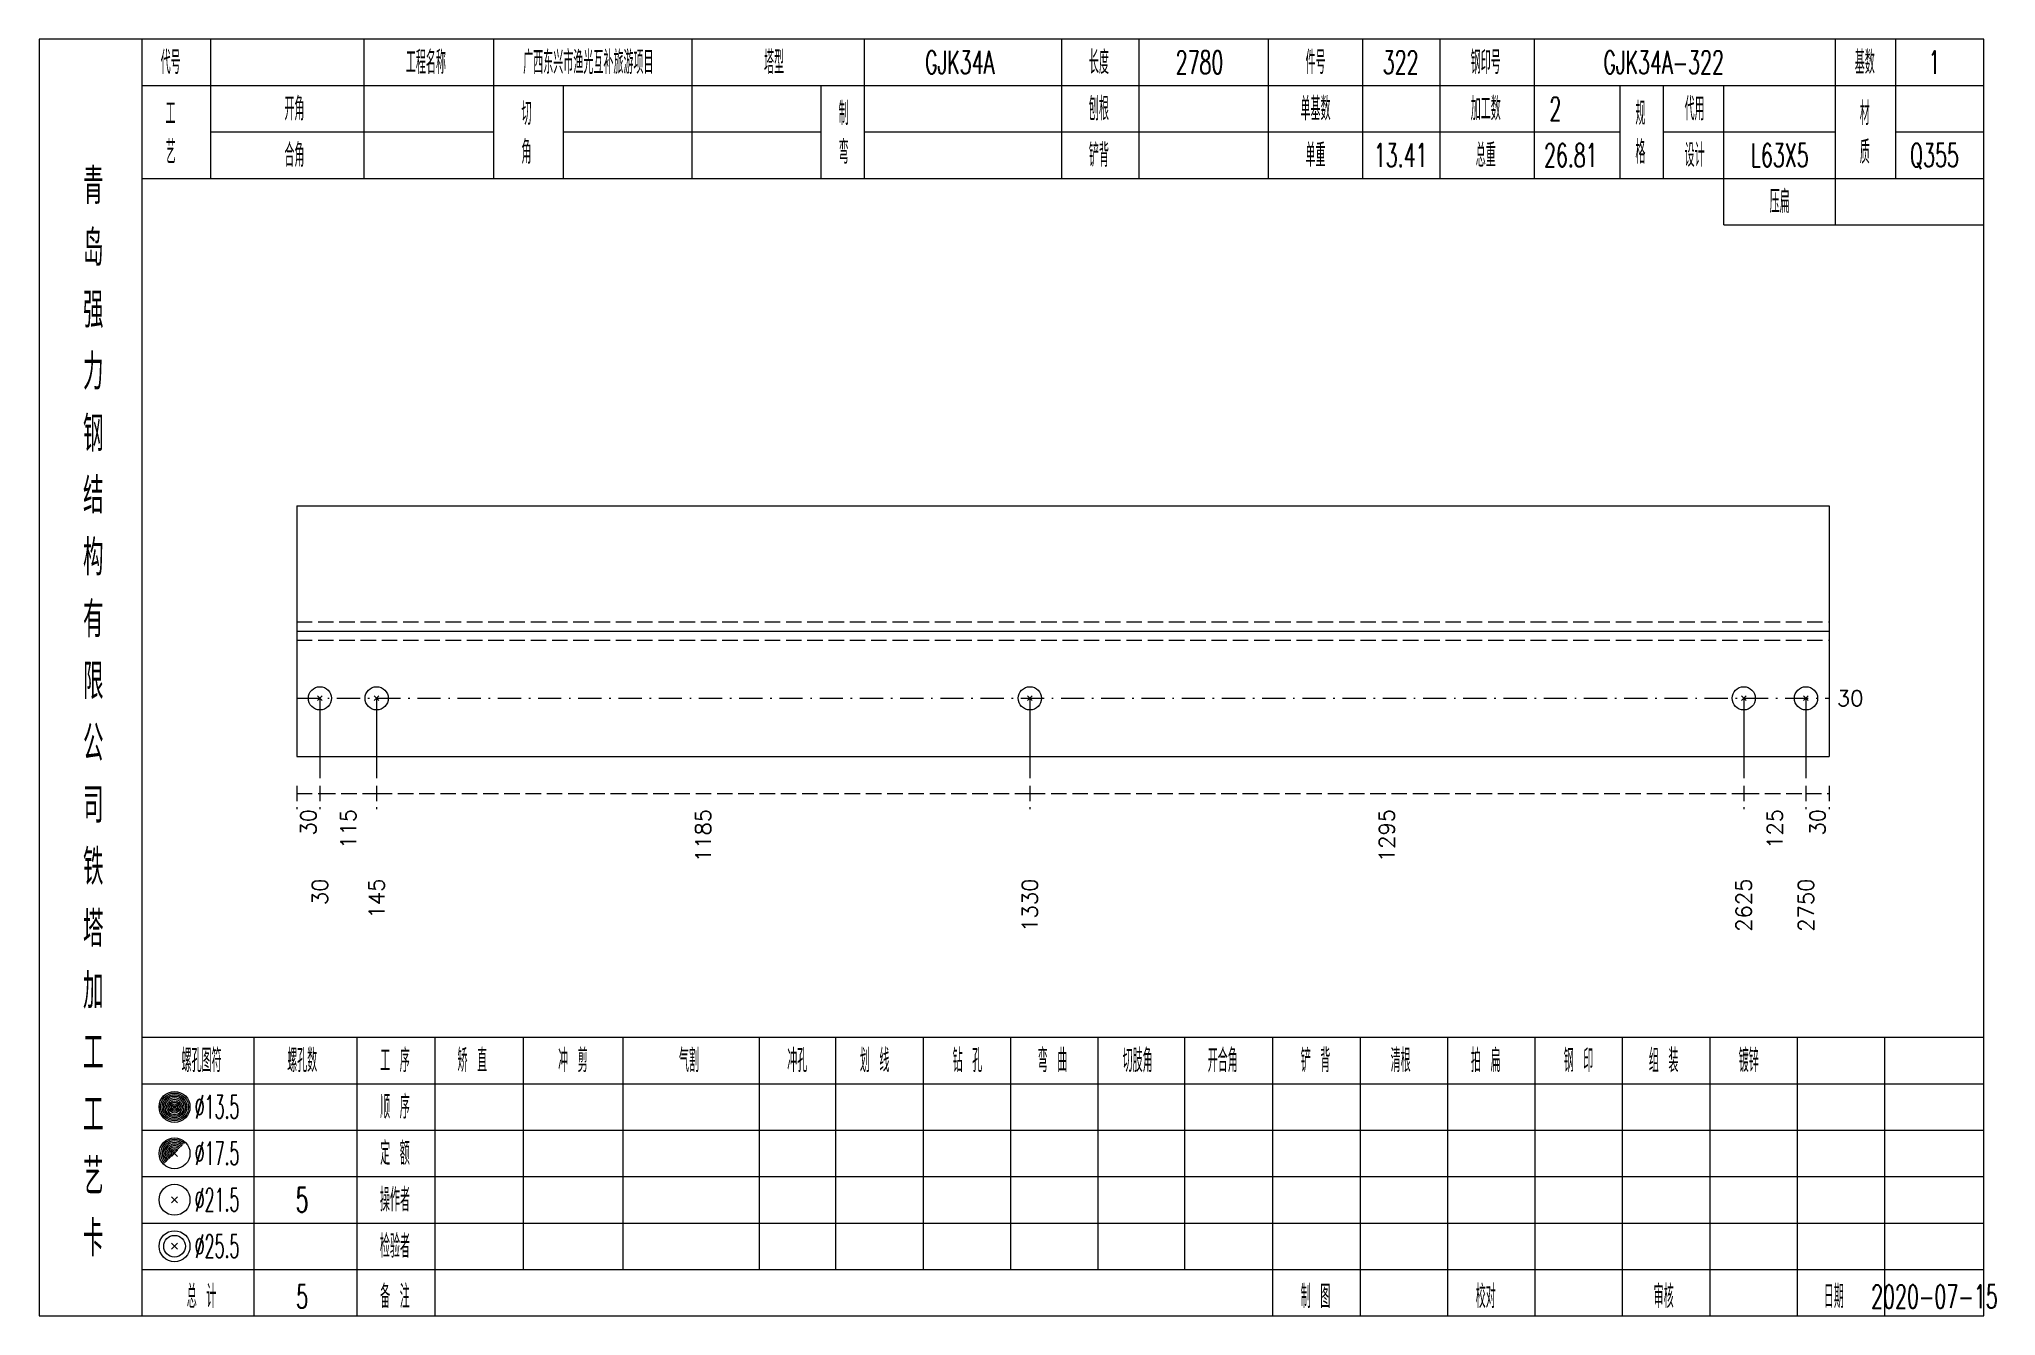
# Model space of a CAD drawing. Extents: x 0 to 2606, y -377 to 6479.
# Drawn here: x 784.2 to 1037.1, y 5425 to 5590 of the extents above; entities that cross this region are included whole.
import ezdxf
from ezdxf.enums import TextEntityAlignment as Align

# ---------------------------------------------------------------- set-up
doc = ezdxf.new("R2010")
doc.units = 0
doc.header["$MEASUREMENT"] = 0
doc.linetypes.add('一点画线', pattern=[5.2, 3, -1, 0.2, -1])
doc.linetypes.add('虚线', pattern=[2.75, 2, -0.75])
doc.layers.get('0').update_dxf_attribs({"linetype": 'CONTINUOUS', "lineweight": 25})
doc.layers.add('1', color=7, linetype='CONTINUOUS', lineweight=25)
doc.layers.add('4', color=7, linetype='CONTINUOUS', lineweight=25)
doc.styles.get("Standard").update_dxf_attribs({"font": 'simplex.shx', "width": 0.7, "height": 3, "bigfont": 'gbhzfs.shx'})

msp = doc.modelspace()

# ---------------------------------------------------------------- texts
at = {"color": 7, "linetype": 'Continuous', "lineweight": 13}
msp.add_text('30', height=2, dxfattribs=at).set_placement((1016.6, 5504.81), align=Align.MIDDLE_LEFT)
at = {"color": 8, "linetype": 'Continuous', "lineweight": 9}
for s, p in [('30', (819, 5490.5)), ('115', (824.17, 5490.5)), ('1185', (870.05, 5490.5)), ('1295', (958.41, 5490.5)), ('125', (1008.58, 5490.5)), ('30', (1014.1, 5490.5))]:
    msp.add_text(s, height=2, rotation=90, dxfattribs=at).set_placement(p, align=Align.MIDDLE_RIGHT)
at = {"layer": '1', "color": 7, "linetype": 'Continuous', "lineweight": 13}
for s, p in [('30', (820.5, 5481.5)), ('145', (827.83, 5481.5)), ('1330', (912.27, 5481.5)), ('2625', (1004.55, 5481.5)), ('2750', (1012.6, 5481.5))]:
    msp.add_text(s, height=2, rotation=90, dxfattribs=at).set_placement(p, align=Align.MIDDLE_RIGHT)
at = {"layer": '4', "color": 1, "linetype": 'Continuous', "lineweight": 13}
for s, height, width, p in [('代号', 3, 0.6, (801.2, 5587)), ('工程名称', 3, 0.6, (834.2, 5587)), ('广西东兴市渔光互补旅游项目', 3, 0.6, (855.2, 5587)), ('塔型', 3, 0.6, (879.2, 5587)), ('GJK34A', 3, 0.6, (903.2, 5587)), ('长度', 3, 0.6, (921.2, 5587)), ('2780', 3, 0.6, (934.2, 5587)), ('件号', 3, 0.6, (949.2, 5587)), ('322', 3, 0.6, (960.2, 5587)), ('钢印号', 3, 0.6, (971.2, 5587)), ('GJK34A-322', 3, 0.6, (994.2, 5587)), ('基数', 3, 0.6, (1020.2, 5587)), ('1', 3, 0.6, (1029.2, 5587)), ('开角', 3, 0.6, (817.2, 5581)), ('刨根', 3, 0.6, (921.2, 5581)), ('单基数', 3, 0.6, (949.2, 5581)), ('加工数', 3, 0.6, (971.2, 5581)), ('代用', 3, 0.6, (998.2, 5581)), ('工', 3, 0.6, (801.2, 5580.4)), ('切', 3, 0.6, (847.2, 5580.4)), ('制', 3, 0.6, (888.2, 5580.4)), ('2', 3, 0.6, (980.2, 5581)), ('规', 3, 0.6, (991.2, 5580.4)), ('材', 3, 0.6, (1020.2, 5580.4)), ('艺', 3, 0.6, (801.2, 5575.4)), ('合角', 3, 0.6, (817.2, 5575)), ('角', 3, 0.6, (847.2, 5575.4)), ('弯', 3, 0.6, (888.2, 5575.4)), ('铲背', 3, 0.6, (921.2, 5575)), ('单重', 3, 0.6, (949.2, 5575)), ('13.41', 3, 0.6, (960.2, 5575)), ('总重', 3, 0.6, (971.2, 5575)), ('26.81', 3, 0.6, (982.2, 5575)), ('格', 3, 0.6, (991.2, 5575.4)), ('设计', 3, 0.6, (998.2, 5575)), ('L63X5', 3, 0.6, (1009.2, 5575)), ('质', 3, 0.6, (1020.2, 5575.4)), ('Q355', 3, 0.6, (1029.2, 5575)), ('青', 4.6, 0.8, (791.2, 5571)), ('压扁', 3, 0.6, (1009.2, 5569)), ('岛', 4.6, 0.8, (791.2, 5563)), ('强', 4.6, 0.8, (791.2, 5555)), ('力', 4.6, 0.8, (791.2, 5547)), ('钢', 4.6, 0.8, (791.2, 5539)), ('结', 4.6, 0.8, (791.2, 5531)), ('构', 4.6, 0.8, (791.2, 5523)), ('有', 4.6, 0.8, (791.2, 5515)), ('限', 4.6, 0.8, (791.2, 5507)), ('公', 4.6, 0.8, (791.2, 5499)), ('司', 4.6, 0.8, (791.2, 5491)), ('铁', 4.6, 0.8, (791.2, 5483)), ('塔', 4.6, 0.8, (791.2, 5475)), ('加', 4.6, 0.8, (791.2, 5467)), ('工', 4.6, 0.8, (791.2, 5459)), ('螺孔图符', 3, 0.6, (805.2, 5458)), ('螺孔数', 3, 0.6, (818.2, 5458)), ('工 序', 3, 0.6, (830.2, 5458)), ('矫 直', 3, 0.6, (840.2, 5458)), ('冲 剪', 3, 0.6, (853.2, 5458)), ('气割', 3, 0.6, (868.2, 5458)), ('冲孔', 3, 0.6, (882.2, 5458)), ('划 线', 3, 0.6, (892.2, 5458)), ('钻 孔', 3, 0.6, (904.2, 5458)), ('弯 曲', 3, 0.6, (915.2, 5458)), ('切肢角', 3, 0.6, (926.2, 5458)), ('开合角', 3, 0.6, (937.2, 5458)), ('铲 背', 3, 0.6, (949.2, 5458)), ('清根', 3, 0.6, (960.2, 5458)), ('拍 扁', 3, 0.6, (971.2, 5458)), ('钢 印', 3, 0.6, (983.2, 5458)), ('组 装', 3, 0.6, (994.2, 5458)), ('镀锌', 3, 0.6, (1005.2, 5458)), ('顺 序', 3, 0.6, (830.2, 5452)), ('工', 4.6, 0.8, (791.2, 5451)), ('%%C13.5', 3, 0.5, (807.2, 5452)), ('%%C17.5', 3, 0.5, (807.2, 5446)), ('定 额', 3, 0.6, (830.2, 5446)), ('艺', 4.6, 0.8, (791.2, 5443)), ('%%C21.5', 3, 0.5, (807.2, 5440)), ('5', 3.2, 0.6, (818.2, 5440)), ('操作者', 3, 0.6, (830.2, 5440)), ('卡', 4.6, 0.8, (791.2, 5435)), ('检验者', 3, 0.6, (830.2, 5434)), ('%%C25.5', 3, 0.5, (807.2, 5434)), ('总 计', 3, 0.6, (805.2, 5427.5)), ('5', 3, 0.6, (818.2, 5427.5)), ('备 注', 3, 0.6, (830.2, 5427.5)), ('制 图', 3, 0.6, (949.2, 5427.5)), ('校对', 3, 0.6, (971.2, 5427.5)), ('审核', 3, 0.6, (994.2, 5427.5)), ('日期', 3, 0.6, (1016.2, 5427.5)), ('2020-07-15', 3, 0.6, (1029.2, 5427.5))]:
    msp.add_text(s, height=height, dxfattribs=dict(at, width=width)).set_placement(p, align=Align.MIDDLE_CENTER)

# ---------------------------------------------------------------- linework, layer by layer
at = {"color": 7, "linetype": 'Continuous', "lineweight": 18}
for p, q in [((817.5, 5529.69), (817.5, 5497.31)), ((817.5, 5529.69), (1015.6, 5529.69)), ((1015.6, 5529.69), (1015.6, 5497.31)), ((817.5, 5513.5), (1015.6, 5513.5))]:
    msp.add_line(p, q, dxfattribs=at)
at = {"color": 1, "linetype": '虚线', "lineweight": 18}
for p, q in [((817.5, 5514.69), (1015.6, 5514.69)), ((817.5, 5512.31), (1015.6, 5512.31))]:
    msp.add_line(p, q, dxfattribs=at)
at = {"color": 3, "linetype": '一点画线', "lineweight": 13}
msp.add_line((817.5, 5504.81), (1015.6, 5504.81), dxfattribs=at)
at = {"color": 7, "linetype": 'Continuous', "lineweight": 13}
for p, q in [((820.5, 5504.81), (820.5, 5494.5)), ((827.83, 5504.81), (827.83, 5494.5)), ((912.27, 5504.81), (912.27, 5494.5)), ((1004.55, 5504.81), (1004.55, 5494.5)), ((1012.6, 5504.81), (1012.6, 5494.5))]:
    msp.add_line(p, q, dxfattribs=at)
at = {"color": 8, "linetype": '虚线', "lineweight": 9}
for p, q in [((817.5, 5493.5), (817.5, 5490.5)), ((817.5, 5492.5), (820.5, 5492.5)), ((820.5, 5493.5), (820.5, 5490.5)), ((820.5, 5493.5), (820.5, 5490.5)), ((820.5, 5492.5), (827.83, 5492.5)), ((827.83, 5493.5), (827.83, 5490.5)), ((827.83, 5493.5), (827.83, 5490.5)), ((827.83, 5492.5), (912.27, 5492.5)), ((912.27, 5493.5), (912.27, 5490.5)), ((912.27, 5493.5), (912.27, 5490.5)), ((912.27, 5492.5), (1004.55, 5492.5)), ((1004.55, 5493.5), (1004.55, 5490.5)), ((1004.55, 5493.5), (1004.55, 5490.5)), ((1004.55, 5492.5), (1012.6, 5492.5)), ((1012.6, 5493.5), (1012.6, 5490.5)), ((1012.6, 5493.5), (1012.6, 5490.5)), ((1012.6, 5492.5), (1015.6, 5492.5)), ((1015.6, 5493.5), (1015.6, 5490.5))]:
    msp.add_line(p, q, dxfattribs=at)
at = {"layer": '1', "color": 7, "linetype": 'Continuous', "lineweight": 13}
for p, q in [((820.2, 5504.51), (820.8, 5505.11)), ((820.8, 5504.51), (820.2, 5505.11)), ((827.53, 5504.51), (828.13, 5505.11)), ((828.13, 5504.51), (827.53, 5505.11)), ((911.97, 5504.51), (912.57, 5505.11)), ((912.57, 5504.51), (911.97, 5505.11)), ((1004.25, 5504.51), (1004.85, 5505.11)), ((1004.85, 5504.51), (1004.25, 5505.11)), ((1012.3, 5504.51), (1012.9, 5505.11)), ((1012.9, 5504.51), (1012.3, 5505.11))]:
    msp.add_line(p, q, dxfattribs=at)
at = {"layer": '1', "color": 7, "linetype": 'Continuous', "lineweight": 18}
msp.add_line((817.5, 5497.31), (1015.6, 5497.31), dxfattribs=at)
at = {"layer": '1', "color": 7, "linetype": 'Continuous', "lineweight": 13}
for centre in [(820.5, 5504.81), (827.83, 5504.81), (912.27, 5504.81), (1004.55, 5504.81), (1012.6, 5504.81)]:
    msp.add_circle(centre, 1.5, dxfattribs=at)
at = {"layer": '4', "color": 1, "linetype": 'Continuous', "lineweight": 18}
for p, q in [((797.5, 5425), (797.5, 5590)), ((806.4, 5572), (806.4, 5590)), ((826.2, 5572), (826.2, 5590)), ((843, 5572), (843, 5590)), ((868.6, 5572), (868.6, 5590)), ((890.9, 5572), (890.9, 5590)), ((916.4, 5572), (916.4, 5590)), ((926.4, 5572), (926.4, 5590)), ((943.1, 5572), (943.1, 5590)), ((955.3, 5572), (955.3, 5590)), ((965.3, 5572), (965.3, 5590)), ((977.5, 5572), (977.5, 5590)), ((1016.4, 5566), (1016.4, 5590)), ((1024.2, 5572), (1024.2, 5590)), ((797.5, 5584), (1035.6, 5584)), ((852, 5572), (852, 5584)), ((885.3, 5572), (885.3, 5584)), ((988.6, 5572), (988.6, 5584)), ((994.2, 5572), (994.2, 5584)), ((1002, 5566), (1002, 5584)), ((806.4, 5578), (843, 5578)), ((852, 5578), (885.3, 5578)), ((890.9, 5578), (988.6, 5578)), ((994.2, 5578), (1016.4, 5578)), ((1024.2, 5578), (1035.6, 5578)), ((797.5, 5572), (1035.6, 5572)), ((1002, 5566), (1035.6, 5566)), ((797.5, 5461), (1035.6, 5461)), ((812, 5425), (812, 5461)), ((825.3, 5425), (825.3, 5461)), ((835.4, 5425), (835.4, 5461)), ((846.8, 5431), (846.8, 5461)), ((859.7, 5431), (859.7, 5461)), ((877.3, 5431), (877.3, 5461)), ((887.2, 5431), (887.2, 5461)), ((898.5, 5431), (898.5, 5461)), ((909.8, 5431), (909.8, 5461)), ((921.1, 5431), (921.1, 5461)), ((932.3, 5431), (932.3, 5461)), ((943.7, 5431), (943.7, 5461)), ((955, 5431), (955, 5461)), ((966.3, 5431), (966.3, 5461)), ((977.6, 5431), (977.6, 5461)), ((988.9, 5431), (988.9, 5461)), ((1000.2, 5431), (1000.2, 5461)), ((1011.5, 5431), (1011.5, 5461)), ((1022.8, 5431), (1022.8, 5461)), ((797.5, 5455), (1035.6, 5455)), ((797.5, 5449), (1035.6, 5449)), ((797.5, 5443), (1035.6, 5443)), ((797.5, 5437), (1035.6, 5437)), ((797.5, 5431), (1035.6, 5431)), ((943.7, 5425), (943.7, 5431)), ((955, 5425), (955, 5431)), ((966.3, 5425), (966.3, 5431)), ((977.6, 5425), (977.6, 5431)), ((988.9, 5425), (988.9, 5431)), ((1000.2, 5425), (1000.2, 5431)), ((1011.5, 5425), (1011.5, 5431)), ((1022.8, 5425), (1022.8, 5431))]:
    msp.add_line(p, q, dxfattribs=at)
at = {"layer": '4', "color": 7, "linetype": 'Continuous', "lineweight": 13}
for p, q in [((801.5, 5451.8), (801.9, 5452.2)), ((801.9, 5451.8), (801.5, 5452.2)), ((801.3, 5439.6), (802.1, 5440.4)), ((802.1, 5439.6), (801.3, 5440.4)), ((801.3, 5433.6), (802.1, 5434.4)), ((802.1, 5433.6), (801.3, 5434.4))]:
    msp.add_line(p, q, dxfattribs=at)
at = {"layer": '4', "color": 7, "linetype": 'Continuous', "lineweight": 0}
for p, q in [((801.3, 5445.6), (802.1, 5446.4)), ((801.3, 5446.4), (802.1, 5445.6))]:
    msp.add_line(p, q, dxfattribs=at)
at = {"layer": '4', "color": 1, "linetype": 'Continuous', "lineweight": 18}
msp.add_lwpolyline([(784.2, 5590), (784.2, 5425), (1035.6, 5425), (1035.6, 5590)], close=True, dxfattribs=at)
at = {"layer": '4', "color": 7, "linetype": 'Continuous', "lineweight": 13}
for centre, radius in [((801.7, 5452), 2), ((801.7, 5452), 1.8), ((801.7, 5452), 1.6), ((801.7, 5452), 1.4), ((801.7, 5452), 1.2), ((801.7, 5452), 1), ((801.7, 5452), 0.8), ((801.7, 5452), 0.6), ((801.7, 5452), 0.4), ((801.7, 5452), 0.2), ((801.7, 5446), 2), ((801.7, 5440), 2), ((801.7, 5434), 2), ((801.7, 5434), 1.4)]:
    msp.add_circle(centre, radius, dxfattribs=at)
for radius in [1.8, 1.6, 1.4, 1.2, 1, 0.8, 0.6, 0.4, 0.2]:
    msp.add_arc((801.7, 5446), radius, 45, 225, dxfattribs=at)

msp.set_redraw_order([(e.dxf.handle, doc.entitydb.next_handle()) for e in msp.query("TEXT MTEXT ATTDEF DIMENSION ARC_DIMENSION")])  # texts and dimensions are drawn at this point

doc.saveas('drawing.dxf')
